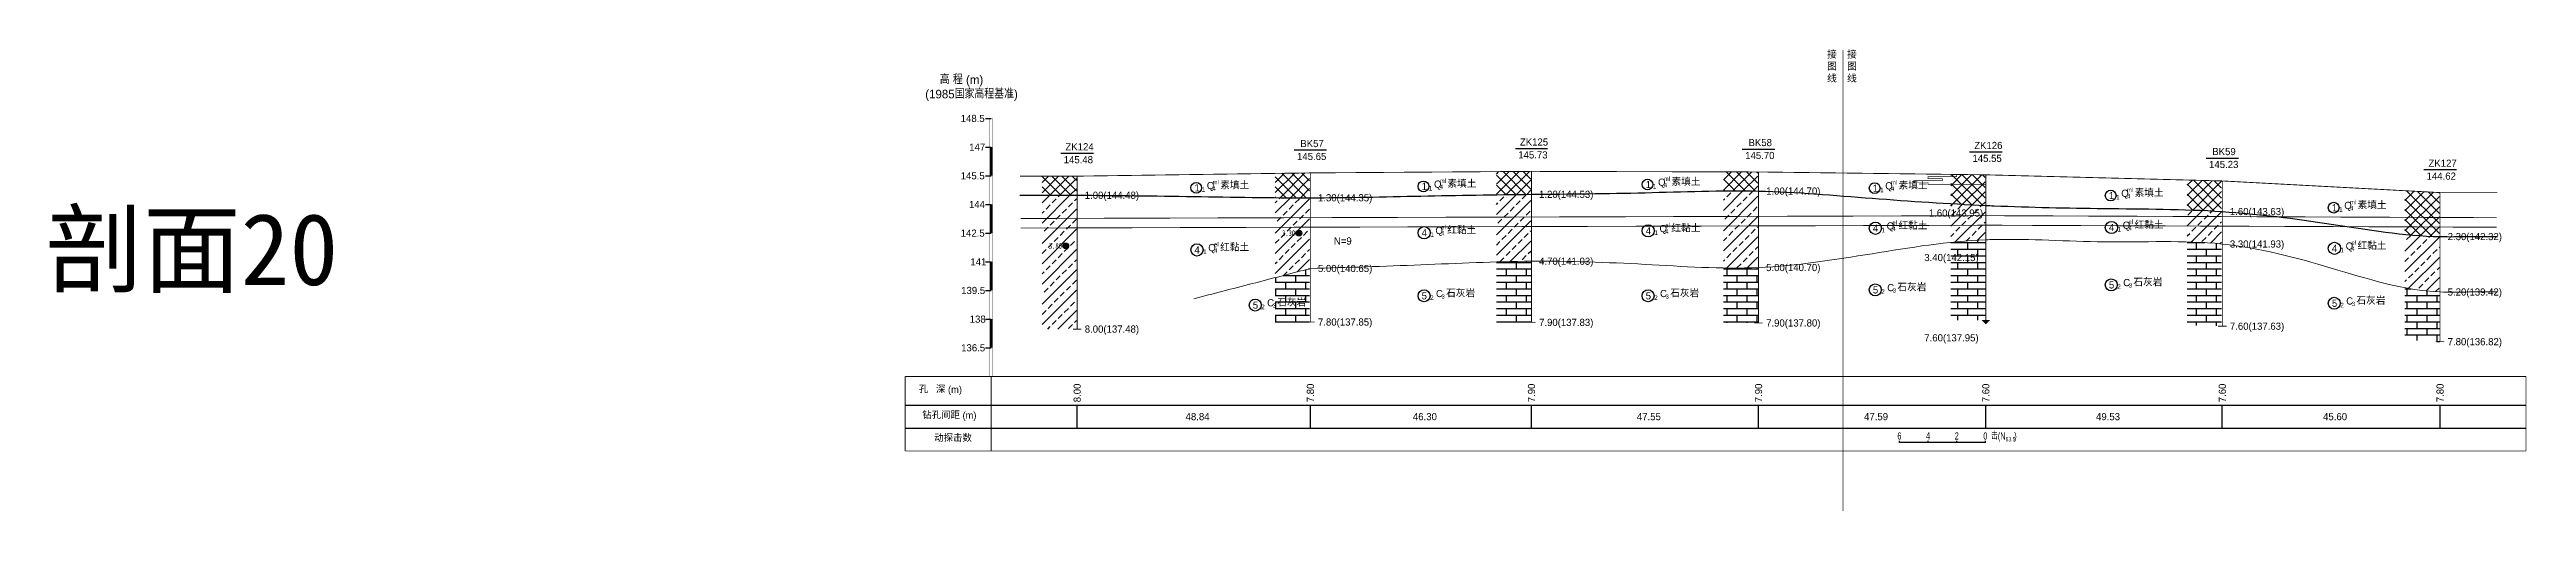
# Model space of a CAD drawing. Header units: inches. Extents: x -205 to 12199, y -11610 to -150.
# Drawn here: x -153 to 711, y -6477 to -6316 of the extents above; entities that cross this region are included whole.
import ezdxf
from ezdxf.enums import TextEntityAlignment as Align

# ---------------------------------------------------------------- set-up
doc = ezdxf.new("R2010")
doc.units = ezdxf.units.IN
doc.header["$MEASUREMENT"] = 0
doc.linetypes.add('ACAD_ISO03W100', pattern=[30, 12, -18])
doc.linetypes.add('ACAD_ISO05W100', pattern=[34, 24, -3, 0.5, -3, 0.5, -3])
for name, color, linetype in [('GiCAD_PouMian', 7, 'Continuous'), ('GICAD_QUYANG', 7, 'Continuous'), ('地质-原位曲线', 7, 'Continuous'), ('地质-图框', 7, 'Continuous'), ('地质-地层符号', 3, 'Continuous'), ('地质-地层线', 7, 'Continuous'), ('地质-地面线', 7, 'Continuous'), ('地质-填充花纹', 4, 'Continuous'), ('地质-文字', 7, 'Continuous'), ('地质-标注栏', 7, 'Continuous'), ('地质-标贯', 7, 'Continuous'), ('地质-钻孔', 7, 'Continuous'), ('管底', 7, 'Continuous'), ('红线', 1, 'ACAD_ISO05W100')]:
    doc.layers.add(name, color=color, linetype=linetype)
doc.styles.add('LZ_PMT_LINE', font='', dxfattribs={"height": 2})
doc.styles.get("Standard").update_dxf_attribs({"font": ''})
doc.styles.add('地层编号', font='Comfont.shx', dxfattribs={"width": 0.7, "height": 2.5, "bigfont": 'Hztxt12a.shx'})
doc.styles.add('宋体', font='')
doc.styles.add('层底标注', font='Comfont.shx', dxfattribs={"width": 0.7, "height": 2.5, "bigfont": 'Hztxt12a.shx'})
doc.styles.add('岩土名称', font='Comfont.shx', dxfattribs={"width": 0.7, "height": 2.5, "bigfont": 'Hztxt12a.shx'})
doc.styles.add('时代', font='Comfont.shx', dxfattribs={"width": 0.7, "height": 2.5, "bigfont": 'Hztxt12a.shx'})
doc.styles.add('标注栏数据', font='Comfont.shx', dxfattribs={"width": 0.7, "height": 2.5, "bigfont": 'Hztxt12a.shx'})
doc.styles.add('标贯动探', font='Comfont.shx', dxfattribs={"width": 0.7, "height": 2.5, "bigfont": 'Hztxt12a.shx'})
doc.styles.add('钻孔标注', font='Comfont.shx', dxfattribs={"width": 0.7, "height": 2.5, "bigfont": 'Hztxt12a.shx'})
doc.styles.add('高程系统', font='Comfont.shx', dxfattribs={"width": 0.7, "height": 3, "bigfont": 'Hztxt12a.shx'})
doc.styles.get('LZ_PMT_LINE').set_extended_font_data('SimSun')
doc.styles.get('Standard').set_extended_font_data('SimSun')
doc.styles.get('宋体').set_extended_font_data('宋体')
doc.linetypes.add('bzhjcx', pattern='A,0.001,[2,XX1.shx,S=1,R=0,X=1,Y=0],-2', length=2.001)
doc.linetypes.add('swx', pattern='A,7,-1.5,["●",LZ_PMT_LINE,S=0.05,R=0,X=0,Y=0],-1.5', length=10)
pattern_1 = [(45, (-20525.997, -6532.769), (-3.5355339, 3.5355339), []), (45, (-20522.4613, -6532.769), (-3.5355339, 3.5355339), [2, -1])]
pattern_2 = [(45, (-20525.9969, -6532.7692), (-1.76776695, 1.76776695), []), (135, (-20525.9969, -6532.7692), (-1.76776695, -1.76776695), [])]
pattern_3 = [(0, (-20525.9969, -6532.7692), (0, 2.3), []), (90, (-20525.997, -6532.769), (-3.5, 2.3), [2.3, -2.3])]
pattern_4 = [(0, (-20698.1672, -6532.7692), (0, 2.3), []), (90, (-20698.1672, -6532.769), (-3.5, 2.3), [2.3, -2.3])]
pattern_5 = [(45, (-20698.167, -6532.769), (-3.5355339, 3.5355339), []), (45, (-20694.6317, -6532.769), (-3.5355339, 3.5355339), [2, -1])]
pattern_6 = [(45, (-20698.1672, -6532.7692), (-1.76776695, 1.76776695), []), (135, (-20698.1672, -6532.7692), (-1.76776695, -1.76776695), [])]

msp = doc.modelspace()

# ---------------------------------------------------------------- texts
at = {"layer": 'GiCAD_PouMian', "color": 7, "style": '宋体'}
msp.add_text('剖面20', height=25, dxfattribs=at).set_placement((-154.90805, -6398.06214))
at = {"layer": '地质-原位曲线', "color": 7, "linetype": 'Continuous', "style": '标注栏数据', "width": 0.7}
for s, p in [('6', (492.16719, -6451.95315)), ('4', (502.16719, -6451.95315)), ('2', (512.16719, -6451.95315)), ('0', (522.16719, -6451.95315))]:
    msp.add_text(s, height=2.5, dxfattribs=at).set_placement(p, align=Align.CENTER)
for s, height, p in [('击', 2.5, (524.16719, -6451.95315)), ('(N', 2.5, (526.51719, -6451.95315)), ('63.5', 1.5, (529.22552, -6452.57815)), (')', 2.5, (532.24053, -6451.95315))]:
    msp.add_text(s, height=height, dxfattribs=at).set_placement(p)
at = {"layer": '地质-图框', "color": 7, "linetype": 'Continuous', "width": 0.7}
for s, p in [('3.30', (276.71969, -6380.9532)), ('3.80', (195.32462, -6385.41985))]:
    msp.add_text(s, height=2, dxfattribs=at).set_placement(p)
at = {"layer": '地质-地层符号', "color": 7, "linetype": 'Continuous'}
for s, height, style, p in [('Q', 2.5, '时代', (250.45925, -6364.60319)), ('素填土', 2.5, '岩土名称', (255.12591, -6364.60319)), ('Q', 2.5, '时代', (329.73842, -6364.10319)), ('素填土', 2.5, '岩土名称', (334.40509, -6364.10319)), ('1', 2.5, '地层编号', (403.62916, -6364.23651)), ('Q', 2.5, '时代', (407.94166, -6363.43651)), ('素填土', 2.5, '岩土名称', (412.60833, -6363.43651)), ('Q', 2.5, '时代', (487.22112, -6364.70316)), ('素填土', 2.5, '岩土名称', (491.88779, -6364.70316)), ('1', 2.5, '地层编号', (246.14675, -6365.40319)), ('1', 1.625, '地层编号', (248.64675, -6365.60319)), ('1', 2.5, '地层编号', (325.42592, -6364.90319)), ('1', 1.625, '地层编号', (327.92592, -6365.10319)), ('1', 1.625, '地层编号', (406.12916, -6364.43651)), ('1', 2.5, '地层编号', (482.90862, -6365.50316)), ('1', 1.625, '地层编号', (485.40862, -6365.70316)), ('1', 2.5, '地层编号', (565.27912, -6368.09574)), ('1', 1.625, '地层编号', (567.77912, -6368.29574)), ('Q', 2.5, '时代', (569.59162, -6367.29574)), ('素填土', 2.5, '岩土名称', (574.25829, -6367.29574)), ('1', 2.5, '地层编号', (643.10877, -6372.33652)), ('1', 1.625, '地层编号', (645.60877, -6372.53652)), ('Q', 2.5, '时代', (647.42127, -6371.53652)), ('素填土', 2.5, '岩土名称', (652.08794, -6371.53652)), ('4', 2.5, '地层编号', (325.42592, -6381.06986)), ('1', 1.625, '地层编号', (328.42592, -6381.26986)), ('Q', 2.5, '时代', (330.23842, -6380.26986)), ('红黏土', 2.5, '岩土名称', (334.36342, -6380.26986)), ('4', 2.5, '地层编号', (403.62916, -6380.40318)), ('1', 1.625, '地层编号', (406.62916, -6380.60318)), ('Q', 2.5, '时代', (408.44166, -6379.60318)), ('红黏土', 2.5, '岩土名称', (412.56666, -6379.60318)), ('4', 2.5, '地层编号', (482.90862, -6379.50316)), ('1', 1.625, '地层编号', (485.90862, -6379.70316)), ('Q', 2.5, '时代', (487.72112, -6378.70316)), ('红黏土', 2.5, '岩土名称', (491.84612, -6378.70316)), ('4', 2.5, '地层编号', (565.27912, -6379.2465)), ('1', 1.625, '地层编号', (568.27912, -6379.4465)), ('Q', 2.5, '时代', (570.09162, -6378.4465)), ('红黏土', 2.5, '岩土名称', (574.21662, -6378.4465)), ('4', 2.5, '地层编号', (246.14675, -6387.0699)), ('1', 1.625, '地层编号', (249.14675, -6387.2699)), ('Q', 2.5, '时代', (250.95925, -6386.2699)), ('红黏土', 2.5, '岩土名称', (255.08425, -6386.2699)), ('4', 2.5, '地层编号', (643.10877, -6386.50319)), ('1', 1.625, '地层编号', (646.10877, -6386.70319)), ('Q', 2.5, '时代', (647.92127, -6385.70319)), ('红黏土', 2.5, '岩土名称', (652.04627, -6385.70319)), ('5', 2.5, '地层编号', (565.27912, -6399.25463)), ('C', 2.5, '时代', (570.27912, -6398.45463)), ('石灰岩', 2.5, '岩土名称', (573.82079, -6398.45463)), ('5', 2.5, '地层编号', (266.49551, -6406.31153)), ('2', 1.625, '地层编号', (269.41218, -6406.51153)), ('C', 2.5, '时代', (271.49551, -6405.51153)), ('石灰岩', 2.5, '岩土名称', (275.03718, -6405.51153)), ('5', 2.5, '地层编号', (325.42592, -6403.06986)), ('2', 1.625, '地层编号', (328.34259, -6403.26986)), ('C', 2.5, '时代', (330.42592, -6402.26986)), ('石灰岩', 2.5, '岩土名称', (333.96759, -6402.26986)), ('5', 2.5, '地层编号', (403.62916, -6403.06985)), ('2', 1.625, '地层编号', (406.54583, -6403.26985)), ('C', 2.5, '时代', (408.62916, -6402.26985)), ('石灰岩', 2.5, '岩土名称', (412.17083, -6402.26985)), ('5', 2.5, '地层编号', (482.90862, -6401.00316)), ('2', 1.625, '地层编号', (485.82529, -6401.20316)), ('C', 2.5, '时代', (487.90862, -6400.20316)), ('石灰岩', 2.5, '岩土名称', (491.45029, -6400.20316)), ('2', 1.625, '地层编号', (568.19579, -6399.45463)), ('5', 2.5, '地层编号', (643.10877, -6405.66985)), ('2', 1.625, '地层编号', (646.02544, -6405.86985)), ('C', 2.5, '时代', (648.10877, -6404.86985)), ('石灰岩', 2.5, '岩土名称', (651.65044, -6404.86985))]:
    msp.add_text(s, height=height, dxfattribs=dict(at, style=style)).set_placement(p)
at = {"layer": '地质-地层符号', "color": 7, "linetype": 'Continuous', "style": '时代', "width": 0.8}
for s, p in [('ml', (252.49258, -6362.93652)), ('ml', (331.77176, -6362.43652)), ('ml', (409.975, -6361.76985)), ('ml', (489.25445, -6363.03649)), ('4', (252.49258, -6365.10319)), ('4', (331.77176, -6364.60319)), ('4', (409.975, -6363.93651)), ('4', (489.25445, -6365.20316)), ('4', (571.62495, -6367.79574)), ('ml', (571.62495, -6365.62907)), ('4', (649.4546, -6372.03652)), ('ml', (649.4546, -6369.86985)), ('4', (332.27176, -6380.76986)), ('el', (332.27176, -6378.60319)), ('4', (410.475, -6380.10318)), ('el', (410.475, -6377.93651)), ('4', (489.75445, -6379.20316)), ('el', (489.75445, -6377.03649)), ('4', (572.12495, -6378.9465)), ('el', (572.12495, -6376.77984)), ('4', (252.99258, -6386.7699)), ('el', (252.99258, -6384.60323)), ('4', (649.9546, -6386.20319)), ('el', (649.9546, -6384.03652)), ('3', (273.44551, -6406.01153)), ('3', (332.37592, -6402.76986)), ('3', (410.57916, -6402.76985)), ('3', (489.85862, -6400.70316)), ('3', (572.22912, -6398.95463)), ('3', (650.05877, -6405.36985))]:
    msp.add_text(s, height=1.5, dxfattribs=at).set_placement(p)
at = {"layer": '地质-文字', "color": 7, "linetype": 'Continuous'}
for s, height, style, p in [('高 程 (m)', 3, '高程系统', (157.28362, -6327.95315)), ('(1985国家高程基准)', 3, '高程系统', (152.18362, -6332.95315)), ('148.5', 2.5, '高程系统', (164.55636, -6341.20315)), ('147', 2.5, '高程系统', (167.53255, -6351.20315)), ('145.5', 2.5, '高程系统', (164.55636, -6361.20315)), ('144', 2.5, '高程系统', (167.44921, -6371.20315)), ('1.00(144.48)', 2.5, '层底标注', (207.84921, -6368.00318)), ('1.30(144.35)', 2.5, '层底标注', (289.24428, -6368.86986)), ('1.20(144.53)', 2.5, '层底标注', (366.40757, -6367.66985)), ('1.00(144.70)', 2.5, '层底标注', (445.65076, -6366.53651)), ('142.5', 2.5, '高程系统', (164.55636, -6381.20315)), ('1.60(143.95)', 2.5, '层底标注', (502.42632, -6374.20233)), ('1.60(143.63)', 2.5, '层底标注', (607.50902, -6373.66985)), ('3.40(142.15)', 2.5, '层底标注', (500.85043, -6389.71631)), ('3.30(141.93)', 2.5, '层底标注', (607.50902, -6385.00318)), ('2.30(142.32)', 2.5, '层底标注', (683.50851, -6382.40319)), ('141', 2.5, '高程系统', (167.94921, -6391.20315)), ('5.00(140.65)', 2.5, '层底标注', (289.24428, -6393.53653)), ('4.70(141.03)', 2.5, '层底标注', (366.40757, -6391.00318)), ('5.00(140.70)', 2.5, '层底标注', (445.65076, -6393.20318)), ('139.5', 2.5, '高程系统', (164.72302, -6401.20315)), ('5.20(139.42)', 2.5, '层底标注', (683.50851, -6401.73652)), ('138', 2.5, '高程系统', (167.69921, -6411.20315)), ('8.00(137.48)', 2.5, '层底标注', (207.84921, -6414.66985)), ('7.80(137.85)', 2.5, '层底标注', (289.24428, -6412.2032)), ('7.90(137.83)', 2.5, '层底标注', (366.40757, -6412.33652)), ('7.90(137.80)', 2.5, '层底标注', (445.65076, -6412.53651)), ('7.60(137.63)', 2.5, '层底标注', (607.50902, -6413.66985)), ('136.5', 2.5, '高程系统', (164.72302, -6421.20315)), ('7.60(137.95)', 2.5, '层底标注', (500.85043, -6417.71631)), ('7.80(136.82)', 2.5, '层底标注', (683.50851, -6419.06986))]:
    msp.add_text(s, height=height, dxfattribs=dict(at, style=style)).set_placement(p)
at = {"layer": '地质-标注栏', "color": 7, "linetype": 'Continuous', "style": '标注栏数据'}
for s, p in [('孔   深 (m)', (149.95194, -6436.45315)), ('钻孔间距 (m)', (151.16694, -6445.45315)), ('动探击数', (155.33844, -6453.45315))]:
    msp.add_text(s, height=2.43, dxfattribs=at).set_placement(p, align=Align.BOTTOM_LEFT)
for s, p in [('8.00', (206.44921, -6438.95315)), ('7.80', (287.84428, -6438.95315)), ('7.90', (365.00757, -6438.95315)), ('7.90', (444.25076, -6438.95315)), ('7.60', (523.56648, -6438.95315)), ('7.60', (606.10902, -6438.95315)), ('7.80', (682.10851, -6438.95315))]:
    msp.add_text(s, height=2.5, rotation=90.0000025, dxfattribs=at).set_placement(p)
for s, p in [('48.84', (243.04675, -6445.20315)), ('46.30', (322.38426, -6445.20315)), ('47.55', (400.55833, -6445.20315)), ('47.59', (479.83779, -6445.20315)), ('49.53', (560.79609, -6445.20315)), ('45.60', (640.03794, -6445.20315))]:
    msp.add_text(s, height=2.5, dxfattribs=at).set_placement(p)
at = {"layer": '地质-标贯', "color": 7, "linetype": 'Continuous', "style": '标贯动探'}
msp.add_text('N=9', height=2.5, dxfattribs=at).set_placement((294.79428, -6383.9532))
at = {"layer": '地质-钻孔', "color": 7, "linetype": 'Continuous', "style": '钻孔标注'}
for s, p in [('145.48', (200.50278, -6355.58652)), ('ZK124', (201.11588, -6351.08652)), ('145.65', (281.93952, -6354.4532)), ('BK57', (283.09428, -6349.9532)), ('145.73', (359.14447, -6353.91985)), ('ZK125', (359.7159, -6349.41985)), ('145.70', (438.346, -6354.11984)), ('BK58', (439.50076, -6349.61984)), ('145.55', (517.66172, -6355.1198)), ('ZK126', (518.27482, -6350.6198)), ('BK59', (601.35902, -6352.75318)), ('145.23', (600.24593, -6357.25318)), ('144.62', (676.16208, -6361.31985)), ('ZK127', (676.81685, -6356.81985))]:
    msp.add_text(s, height=2.5, dxfattribs=at).set_placement(p)
at = {"layer": '红线', "char_height": 2.5, "attachment_point": 1}
for insert in [(466.9195, -6316.31042), (473.88482, -6316.31042)]:
    msp.add_mtext_dynamic_manual_height_columns('接图线', width=3.594619, gutter_width=12.5, heights=[0], dxfattribs=dict(at, insert=insert))

# ---------------------------------------------------------------- blocks, each defined once
blk = doc.blocks.new('gkqy_yuan.dwg不标')
at = {"layer": 'GiCAD_PouMian'}
h = blk.add_hatch(color=7, dxfattribs=at)
edge = h.paths.add_edge_path()
edge.add_arc((0, 0), 1, 0, 360)
at = {"layer": 'GICAD_QUYANG', "color": 7}
blk.add_circle((0, 0), 1, dxfattribs=at)

# ---------------------------------------------------------------- hatches: boundary and pattern name
at = {"layer": '地质-填充花纹', "linetype": 'Continuous'}
h = msp.add_hatch(dxfattribs=at)
h.set_pattern_fill('GKSTT', scale=0.5, style=0, pattern_type=2)
h.set_pattern_definition(pattern_2)
h.paths.add_polyline_path([(204.94921, -6366.75318), (192.94921, -6366.75318), (192.94921, -6360.08652), (204.94921, -6360.08652)])
h = msp.add_hatch(dxfattribs=at)
h.set_pattern_fill('GKSTT', scale=0.5, style=0, pattern_type=2)
h.set_pattern_definition(pattern_2)
h.paths.add_polyline_path([(286.34428, -6367.61992), (280.89374, -6367.62107), (275.8938, -6367.59769), (274.34428, -6367.58455), (274.34428, -6359.12376), (286.34428, -6358.95668)])
h = msp.add_hatch(dxfattribs=at)
h.set_pattern_fill('GKSTT', scale=0.5, style=0, pattern_type=2)
h.set_pattern_definition(pattern_2)
h.paths.add_polyline_path([(363.50757, -6366.42293), (355.1718, -6366.52564), (351.50757, -6366.57616), (351.50757, -6358.50452), (363.50757, -6358.42158)])
h = msp.add_hatch(dxfattribs=at)
h.set_pattern_fill('GKSTT', scale=0.5, style=0, pattern_type=2)
h.set_pattern_definition(pattern_2)
h.paths.add_polyline_path([(442.75076, -6358.61921), (442.75076, -6365.28425), (433.37132, -6365.19966), (430.75076, -6365.22257), (430.75076, -6358.58893)])
h = msp.add_hatch(dxfattribs=at)
h.set_pattern_fill('GKSTT', scale=0.5, style=0, pattern_type=2)
h.set_pattern_definition(pattern_2)
h.paths.add_polyline_path([(522.06648, -6359.61665), (522.06648, -6370.27399), (512.59026, -6369.80106), (510.06648, -6369.65661), (510.06648, -6359.46536)])
h = msp.add_hatch(dxfattribs=at)
h.set_pattern_fill('GKSTT', scale=0.5, style=0, pattern_type=2)
h.set_pattern_definition(pattern_6)
h.paths.add_polyline_path([(604.60902, -6361.74672), (604.60902, -6372.40563), (598.57829, -6372.06263), (593.58267, -6371.85415), (592.60902, -6371.82415), (592.60902, -6361.43657)])
h = msp.add_hatch(dxfattribs=at)
h.set_pattern_fill('GKFZNT', scale=0.5, style=0, pattern_type=2)
h.set_pattern_definition(pattern_1)
h.paths.add_polyline_path([(204.94921, -6413.41985), (192.94921, -6413.41985), (192.94921, -6366.75318), (204.94921, -6366.75318)])
h = msp.add_hatch(dxfattribs=at)
h.set_pattern_fill('GKFZNT', scale=0.5, style=0, pattern_type=2)
h.set_pattern_definition(pattern_1)
h.paths.add_polyline_path([(275.8938, -6367.59769), (280.89374, -6367.62107), (286.34428, -6367.61992), (286.34428, -6392.35144), (280.76463, -6393.80013), (275.92509, -6395.05666), (274.34428, -6395.46711), (274.34428, -6367.58455)])
h = msp.add_hatch(dxfattribs=at)
h.set_pattern_fill('GKFZNT', scale=0.5, style=0, pattern_type=2)
h.set_pattern_definition(pattern_1)
h.paths.add_polyline_path([(363.50757, -6389.75728), (355.1544, -6389.89428), (351.50757, -6389.99623), (351.50757, -6366.57616), (355.1718, -6366.52564), (363.50757, -6366.42293)])
h = msp.add_hatch(dxfattribs=at)
h.set_pattern_fill('GKFZNT', scale=0.5, style=0, pattern_type=2)
h.set_pattern_definition(pattern_1)
h.paths.add_polyline_path([(442.75076, -6365.28425), (442.75076, -6391.95761), (433.34875, -6392.12427), (430.75076, -6392.08549), (430.75076, -6365.22257), (433.37132, -6365.19966)])
h = msp.add_hatch(dxfattribs=at)
h.set_pattern_fill('GKFZNT', scale=0.5, style=0, pattern_type=2)
h.set_pattern_definition(pattern_1)
h.paths.add_polyline_path([(512.59026, -6369.80106), (522.06648, -6370.27399), (522.06648, -6382.30374), (512.36486, -6382.97405), (510.06648, -6383.21561), (510.06648, -6369.65661)])
h = msp.add_hatch(dxfattribs=at)
h.set_pattern_fill('GKSTT', scale=0.5, style=0, pattern_type=2)
h.set_pattern_definition(pattern_6)
h.paths.add_polyline_path([(680.60851, -6365.80648), (680.60851, -6381.14013), (672.59248, -6380.72149), (668.60851, -6380.35112), (668.60851, -6365.16437)])
h = msp.add_hatch(dxfattribs=at)
h.set_pattern_fill('GKFZNT', scale=0.5, style=0, pattern_type=2)
h.set_pattern_definition(pattern_5)
h.paths.add_polyline_path([(593.58267, -6371.85415), (598.57829, -6372.06263), (604.60902, -6372.40563), (604.60902, -6383.73319), (598.58106, -6383.25109), (593.58603, -6383.03174), (592.60902, -6383.01234), (592.60902, -6371.82415)])
h = msp.add_hatch(dxfattribs=at)
h.set_pattern_fill('GKSHY', scale=0.5, style=0, pattern_type=2)
h.set_pattern_definition(pattern_3)
h.paths.add_polyline_path([(522.06648, -6410.28647), (510.06648, -6410.28647), (510.06648, -6383.21561), (512.36486, -6382.97405), (522.06648, -6382.30374)])
h = msp.add_hatch(dxfattribs=at)
h.set_pattern_fill('GKSHY', scale=0.5, style=0, pattern_type=2)
h.set_pattern_definition(pattern_4)
h.paths.add_polyline_path([(593.58603, -6383.03174), (598.58106, -6383.25109), (604.60902, -6383.73319), (604.60902, -6412.41077), (599.35897, -6412.22004), (593.85523, -6412.09627), (592.60902, -6412.07293), (592.60902, -6383.01234)])
h = msp.add_hatch(dxfattribs=at)
h.set_pattern_fill('GKFZNT', scale=0.5, style=0, pattern_type=2)
h.set_pattern_definition(pattern_5)
h.paths.add_polyline_path([(672.59248, -6380.72149), (680.60851, -6381.14013), (680.60851, -6400.46123), (671.89121, -6399.57935), (668.60851, -6398.98387), (668.60851, -6380.35112)])
h = msp.add_hatch(dxfattribs=at)
h.set_pattern_fill('GKSHY', scale=0.5, style=0, pattern_type=2)
h.set_pattern_definition(pattern_3)
h.paths.add_polyline_path([(286.34428, -6410.9532), (274.34428, -6410.9532), (274.34428, -6395.46711), (275.92509, -6395.05666), (280.76463, -6393.80013), (286.34428, -6392.35144)])
h = msp.add_hatch(dxfattribs=at)
h.set_pattern_fill('GKSHY', scale=0.5, style=0, pattern_type=2)
h.set_pattern_definition(pattern_3)
h.paths.add_polyline_path([(363.50757, -6411.08604), (357.3273, -6411.07426), (351.50757, -6411.06454), (351.50757, -6389.99623), (355.1544, -6389.89428), (363.50757, -6389.75728)])
h = msp.add_hatch(dxfattribs=at)
h.set_pattern_fill('GKSHY', scale=0.5, style=0, pattern_type=2)
h.set_pattern_definition(pattern_3)
h.paths.add_polyline_path([(442.75076, -6411.28651), (434.21293, -6411.28651), (430.75076, -6411.27358), (430.75076, -6392.08549), (433.34875, -6392.12427), (442.75076, -6391.95761)])
h = msp.add_hatch(dxfattribs=at)
h.set_pattern_fill('GKSHY', scale=0.5, style=0, pattern_type=2)
h.set_pattern_definition(pattern_4)
h.paths.add_polyline_path([(671.89121, -6399.57935), (680.60851, -6400.46123), (680.60851, -6417.80799), (674.51992, -6417.51893), (668.60851, -6417.05462), (668.60851, -6398.98387)])

# ---------------------------------------------------------------- linework, layer by layer
at = {"layer": '地质-原位曲线', "color": 7, "linetype": 'Continuous'}
for p, q in [((492.16719, -6452.95315), (492.16719, -6452.45315)), ((522.16719, -6452.95315), (492.16719, -6452.95315)), ((502.16719, -6452.95315), (502.16719, -6452.45315)), ((512.16719, -6452.95315), (512.16719, -6452.45315)), ((522.16719, -6452.95315), (522.16719, -6452.45315))]:
    msp.add_line(p, q, dxfattribs=at)
at = {"layer": '地质-原位曲线', "color": 7, "linetype": 'Continuous', "const_width": 0.2, "flags": 128}
msp.add_lwpolyline([(522.16719, -6359.61981), (512.16719, -6359.61981), (512.16719, -6360.28647), (502.16719, -6360.28647), (502.16719, -6360.95314), (507.16719, -6360.95314), (507.16719, -6361.61981), (497.16719, -6361.61981), (497.16719, -6362.28647), (502.16719, -6362.28647), (502.16719, -6362.95314), (522.16719, -6362.95314)], dxfattribs=at)
at = {"layer": '地质-地层符号', "color": 7, "linetype": 'Continuous'}
for centre, major_axis in [((246.77175, -6364.15319), (0, 1.875)), ((326.05092, -6363.65319), (0, 1.875)), ((404.25416, -6362.98651), (0, 1.875)), ((483.53362, -6364.25316), (0, 1.875)), ((565.90412, -6366.84574), (0, 1.875)), ((643.73377, -6371.08652), (0, 1.875)), ((326.30092, -6379.81986), (0, 2.125)), ((404.50416, -6379.15318), (0, 2.125)), ((483.78362, -6378.25316), (0, 2.125)), ((566.15412, -6377.9965), (0, 2.125)), ((247.02175, -6385.8199), (0, 2.125)), ((643.98377, -6385.25319), (0, 2.125)), ((566.11245, -6398.00463), (0, 2.08333)), ((267.32885, -6405.06153), (0, 2.08333)), ((326.25926, -6401.81986), (0, 2.08333)), ((404.4625, -6401.81985), (0, 2.08333)), ((483.74195, -6399.75316), (0, 2.08333)), ((643.9421, -6404.41985), (0, 2.08333))]:
    msp.add_ellipse(centre, major_axis=major_axis, ratio=1, dxfattribs=at)
at = {"layer": '地质-地层线', "color": 7, "lineweight": 25}
for points, knots in [([(185.19921, -6366.75318), (188.53254, -6366.75401), (195.1992, -6366.75567), (215.43265, -6366.73051), (245.89622, -6367.15359), (285.89073, -6367.90318), (325.1754, -6366.96662), (364.10525, -6366.36089), (403.37372, -6366.08137), (443.05821, -6364.4287), (482.65659, -6367.92891), (510.04818, -6369.75902), (524.23824, -6370.37087), (525.19921, -6370.41082)], [0, 0, 0, 0, 10, 20, 60.69984028, 101.399680559, 139.985990492, 178.572300425, 218.197947249, 257.823594072, 297.560176649, 337.296759226, 340.183056479, 340.183056479, 340.183056479, 340.183056479]), ([(525.19921, -6370.41082), (537.98384, -6370.94234), (564.53813, -6371.50155), (603.91209, -6371.51255), (642.87122, -6376.50868), (671.42601, -6381.43442), (690.86034, -6381.12089), (697.52579, -6381.14242), (700.85851, -6381.15319)], [340.183056479, 340.183056479, 340.183056479, 340.183056479, 378.58181181, 419.866864394, 458.116679676, 496.366494958, 506.366494958, 516.366494958, 516.366494958, 516.366494958, 516.366494958])]:
    msp.add_open_spline(points, degree=3, knots=knots, dxfattribs=at)
at = {"layer": '地质-地层线', "color": 7, "linetype": 'bzhjcx', "lineweight": 0}
for points, knots in [([(286.59428, -6392.28653), (299.45454, -6391.91052), (325.17506, -6391.15851), (364.10569, -6389.18107), (403.35959, -6390.6186), (443.18042, -6393.4838), (482.65431, -6387.1334), (510.01308, -6382.67864), (524.238, -6382.21549), (525.19921, -6382.19168)], [0, 0, 0, 0, 38.602432162, 77.204864324, 116.841725485, 156.478586647, 196.429899528, 236.381212409, 239.275485458, 239.275485458, 239.275485458, 239.275485458]), ([(525.19921, -6382.19168), (537.94671, -6381.87591), (564.51305, -6383.94937), (604.31143, -6381.55913), (642.90106, -6391.72358), (671.16526, -6401.00739), (690.86493, -6400.42745), (697.52732, -6400.46683), (700.85851, -6400.48652)], [239.275485458, 239.275485458, 239.275485458, 239.275485458, 277.658997596, 318.936782782, 357.846700705, 396.756618629, 406.756618629, 416.756618629, 416.756618629, 416.756618629, 416.756618629])]:
    msp.add_open_spline(points, degree=3, knots=knots, dxfattribs=at)
msp.add_spline([(245.89775, -6402.85293), (266.24601, -6397.56973), (286.59428, -6392.28653)], degree=3, dxfattribs=at)
at = {"layer": '地质-地面线', "color": 7, "linetype": 'Continuous', "const_width": 0.3}
for points in [[(185.19921, -6360.08652), (205.19921, -6360.08652), (286.59428, -6358.95319), (363.75757, -6358.41985), (443.00076, -6358.61984), (522.31648, -6359.6198), (525.19921, -6359.69431)], [(525.19921, -6359.69431), (604.85902, -6361.75318), (680.85851, -6365.81986), (700.85851, -6365.81986)]]:
    msp.add_lwpolyline(points, dxfattribs=at)
at = {"layer": '地质-文字', "color": 7, "linetype": 'Continuous'}
for p, q in [((173.19921, -6339.95315), (175.19921, -6339.95315)), ((173.19921, -6349.95315), (175.19921, -6349.95315)), ((173.19921, -6359.95315), (175.19921, -6359.95315)), ((173.19921, -6369.95315), (175.19921, -6369.95315)), ((173.19921, -6379.95315), (175.19921, -6379.95315)), ((173.19921, -6389.95315), (175.19921, -6389.95315)), ((173.19921, -6399.95315), (175.19921, -6399.95315)), ((173.19921, -6409.95315), (175.19921, -6409.95315)), ((173.19921, -6419.95315), (175.19921, -6419.95315))]:
    msp.add_line(p, q, dxfattribs=at)
at = {"layer": '地质-文字', "color": 7, "linetype": 'Continuous', "flags": 128}
for points, const_width in [([(174.69921, -6339.95315), (175.69921, -6339.95315)], 0.1), ([(174.69921, -6339.95315), (174.69921, -6429.95315)], 0.1), ([(175.69921, -6339.95315), (175.69921, -6429.95315)], 0.1), ([(175.19921, -6349.95315), (175.19921, -6359.95315)], 1), ([(175.19921, -6369.95315), (175.19921, -6379.95315)], 1), ([(175.19921, -6389.95315), (175.19921, -6399.95315)], 1), ([(175.19921, -6409.95315), (175.19921, -6419.95315)], 1), ([(175.19921, -6429.95315), (175.19921, -6429.95315)], 1)]:
    msp.add_lwpolyline(points, dxfattribs=dict(at, const_width=const_width))
at = {"layer": '地质-标注栏', "color": 7, "linetype": 'Continuous', "const_width": 0.3}
for points in [[(145.19844, -6429.95315), (535.19844, -6429.95315)], [(145.19844, -6429.95315), (145.19844, -6455.95315)], [(175.19844, -6429.95315), (175.19844, -6455.95315)], [(485.19997, -6429.95315), (710.85927, -6429.95315)], [(710.85927, -6429.95315), (710.85927, -6455.95315)], [(145.19844, -6455.95315), (535.19844, -6455.95315)], [(485.19997, -6455.95315), (710.85927, -6455.95315)]]:
    msp.add_lwpolyline(points, dxfattribs=at)
at = {"layer": '地质-标注栏', "color": 7, "linetype": 'Continuous'}
for points in [[(145.19844, -6439.95315), (535.19844, -6439.95315)], [(205.19921, -6447.95315), (205.19921, -6439.95315)], [(286.59428, -6447.95315), (286.59428, -6439.95315)], [(286.59428, -6447.95315), (286.59428, -6439.95315)], [(363.75757, -6447.95315), (363.75757, -6439.95315)], [(363.75757, -6447.95315), (363.75757, -6439.95315)], [(443.00076, -6447.95315), (443.00076, -6439.95315)], [(443.00076, -6447.95315), (443.00076, -6439.95315)], [(485.19997, -6439.95315), (710.85927, -6439.95315)], [(522.31648, -6447.95315), (522.31648, -6439.95315)], [(522.31648, -6447.95315), (522.31648, -6439.95315)], [(604.85902, -6447.95315), (604.85902, -6439.95315)], [(604.85902, -6447.95315), (604.85902, -6439.95315)], [(680.85851, -6447.95315), (680.85851, -6439.95315)], [(145.19844, -6447.95315), (535.19844, -6447.95315)], [(485.19997, -6447.95315), (710.85927, -6447.95315)]]:
    msp.add_lwpolyline(points, dxfattribs=at)
at = {"layer": '地质-钻孔', "color": 7, "linetype": 'Continuous'}
for p, q in [((199.50313, -6352.08651), (210.89571, -6352.08651)), ((280.93868, -6350.9532), (292.24922, -6350.9532)), ((358.14375, -6350.41986), (369.37032, -6350.41986)), ((437.34688, -6350.61984), (448.65547, -6350.61984)), ((516.66133, -6351.61981), (527.97188, -6351.61981)), ((599.24684, -6353.75319), (610.47145, -6353.75319)), ((675.16286, -6357.81985), (686.55544, -6357.81985))]:
    msp.add_line(p, q, dxfattribs=at)
at = {"layer": '地质-钻孔', "color": 7, "const_width": 0.3, "flags": 128}
for points in [[(205.19921, -6360.08652), (205.19921, -6413.41985)], [(286.59428, -6358.9532), (286.59428, -6410.9532)], [(363.75757, -6358.41985), (363.75757, -6411.08652)], [(443.00076, -6358.61984), (443.00076, -6411.28651)], [(522.31648, -6359.6198), (522.31648, -6410.28647)], [(604.85902, -6361.75318), (604.85902, -6412.41985)], [(680.85851, -6365.81985), (680.85851, -6417.81986)]]:
    msp.add_lwpolyline(points, dxfattribs=at)
at = {"layer": '地质-钻孔', "color": 7, "linetype": 'Continuous', "const_width": 0.3, "flags": 128}
for points in [[(203.69921, -6413.41985), (206.69921, -6413.41985)], [(285.09428, -6410.9532), (288.09428, -6410.9532)], [(362.25757, -6411.08652), (365.25757, -6411.08652)], [(441.50076, -6411.28651), (444.50076, -6411.28651)], [(603.35902, -6412.41985), (606.35902, -6412.41985)], [(679.35851, -6417.81986), (682.35851, -6417.81986)]]:
    msp.add_lwpolyline(points, dxfattribs=at)
at = {"layer": '地质-钻孔', "color": 7, "linetype": 'Continuous'}
msp.add_solid([(520.81648, -6410.28647), (523.81648, -6410.28647), (522.31648, -6411.78647)], dxfattribs=at)
at = {"layer": '管底', "linetype": 'swx', "const_width": 0.3}
for points in [[(185.43583, -6374.85647), (528.03572, -6373.85446)], [(185.44558, -6378.18946), (528.04547, -6377.18744)], [(523.29971, -6377.20132), (700.57066, -6377.90357)], [(523.31291, -6373.86835), (700.58386, -6374.57059)]]:
    msp.add_lwpolyline(points, dxfattribs=at)
at = {"layer": '红线', "linetype": 'ACAD_ISO03W100', "ltscale": 0.4, "const_width": 0.2}
msp.add_lwpolyline([(472.43894, -6316.03341), (472.43894, -6476.92378)], dxfattribs=at)

# ---------------------------------------------------------------- block references
at = {"layer": '地质-图框', "color": 7, "linetype": 'Continuous'}
for p in [(282.59428, -6379.9532), (201.19921, -6384.41985)]:
    msp.add_blockref('gkqy_yuan.dwg不标', p, dxfattribs=at)

msp.set_redraw_order([(e.dxf.handle, doc.entitydb.next_handle()) for e in msp.query("TEXT MTEXT ATTDEF DIMENSION ARC_DIMENSION")])  # texts and dimensions are drawn at this point

doc.saveas('drawing.dxf')
